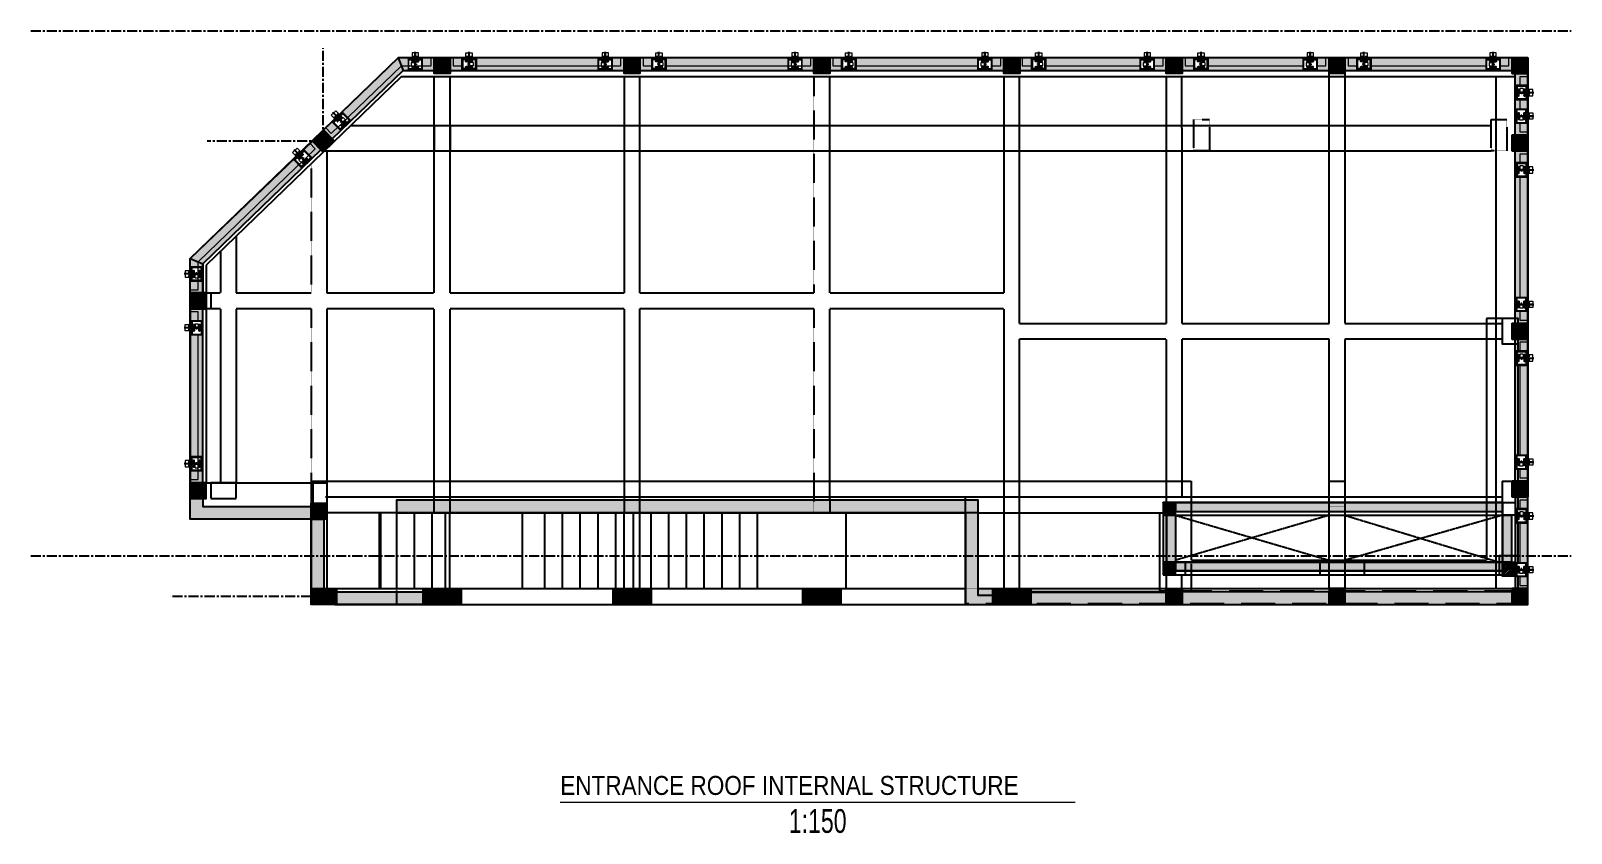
# Model space of a CAD drawing. Header units: millimetres. Extents: x 652554 to 1678317, y -308114 to 170803.
# Drawn here: x 802551 to 826891, y 21089 to 33776 of the extents above; entities that cross this region are included whole.
import ezdxf

# ---------------------------------------------------------------- set-up
doc = ezdxf.new("R2010")
doc.units = ezdxf.units.MM
doc.set_wipeout_variables(frame=1)
for name, pattern in [('CENTER', [50.8, 31.75, -6.35, 6.35, -6.35]), ('HIDDEN', [0.375, 0.25, -0.125]), ('XKITLINE00', [0]), ('XKITLINE02', [4, 2, -2])]:
    doc.linetypes.add(name, pattern=pattern)
for name, color, linetype in [('000 - STRUCTURE_STEEL_FRAMING_CUT_COLOR_4', 7, 'Continuous'), ('000 - STRUCTURE_STEEL_FRAMING_HATCH_', 7, 'Continuous'), ('000 - WIPEOUT', 7, 'Continuous'), ('HATCH', 7, 'Continuous')]:
    doc.layers.add(name, color=color, linetype=linetype)
for name, color, linetype, lineweight in [('Bolt', 7, 'Continuous', 0), ('OtherObjectType', 7, 'Continuous', 0), ('Part', 7, 'Continuous', 0)]:
    doc.layers.add(name, color=color, linetype=linetype, lineweight=lineweight)
doc.styles.add('ARIAL_', font='arial.ttf')
doc.styles.add('ARIAL_NARROW', font='ARIALN.TTF')
pattern_1 = [(45, (-899599.76, 320785.82), (-17.67766953, 17.67766953), [])]
pattern_2 = [(45, (-899499.76, 320785.82), (-17.67766953, 17.67766953), [])]
pattern_3 = [(45, (-899499.76, 320784.82), (-17.67766953, 17.67766953), [])]
pattern_4 = [(45, (-899475.762, 320785.82), (-17.67766953, 17.67766953), [])]
pattern_5 = [(45, (-932512.372, 254544.082), (-17.67766953, 17.67766953), [])]
pattern_6 = [(45, (-932512.372, 254545.082), (-17.67766953, 17.67766953), [])]
pattern_7 = [(45, (-932488.372, 254545.082), (-17.67766953, 17.67766953), [])]

# ---------------------------------------------------------------- blocks, each defined once
blk = doc.blocks.new('*A441')
at = {"layer": 'OtherObjectType', "color": 7, "linetype": 'XKITLINE00', "lineweight": 0}
blk.add_line((3907.188022, 13.958558), (3961.419467, 13.958558), dxfattribs=at)
at = {"layer": 'OtherObjectType', "color": 7, "width": 0.85}
for s, height, style, p in [('ENTRANCE ROOF INTERNAL STRUCTURE', 2, 'ARIAL_', (3907.188022, 14.708558)), ('1:150', 2.5, 'ARIAL_NARROW', (3931.258945, 10.708558))]:
    blk.add_text(s, height=height, dxfattribs=dict(at, style=style)).set_placement(p)
blk = doc.blocks.new('106')
h = blk.add_hatch()
h.set_pattern_fill('ANSI31', scale=200)
h.set_pattern_definition([(45, (-932512.373, 301800.953), (-17.67766953, 17.67766953), [])])
h.paths.add_polyline_path([(808926, 80605), (809176, 80605), (809176, 80355), (808926, 80355)])
h = blk.add_hatch()
h.set_pattern_fill('ANSI31', scale=200)
h.set_pattern_definition(pattern_3)
h.paths.add_polyline_path([(811926, 80605), (812176, 80605), (812176, 80355), (811926, 80355)])
h = blk.add_hatch()
h.set_pattern_fill('ANSI31', scale=200)
h.set_pattern_definition(pattern_3)
h.paths.add_polyline_path([(814926, 80605), (815176, 80605), (815176, 80355), (814926, 80355)])
h = blk.add_hatch()
h.set_pattern_fill('ANSI31', scale=200)
h.set_pattern_definition(pattern_3)
h.paths.add_polyline_path([(817926, 80605), (818176, 80605), (818176, 80355), (817926, 80355)])
h = blk.add_hatch()
h.set_pattern_fill('ANSI31', scale=200)
h.set_pattern_definition(pattern_3)
h.paths.add_polyline_path([(820491, 80605), (820741, 80605), (820741, 80355), (820491, 80355)])
h = blk.add_hatch()
h.set_pattern_fill('ANSI31', scale=200)
h.set_pattern_definition(pattern_3)
h.paths.add_polyline_path([(823066, 80605), (823316, 80605), (823316, 80355), (823066, 80355)])
h = blk.add_hatch()
h.set_pattern_fill('ANSI31', scale=200)
h.set_pattern_definition(pattern_3)
h.paths.add_polyline_path([(825956, 80355), (826206, 80355), (826206, 80605), (825956, 80605)])
h = blk.add_hatch()
h.set_pattern_fill('ANSI31', scale=200)
h.set_pattern_definition([(45, (-932421.834, 301890.832), (-17.67766953, 17.67766953), [])])
h.paths.add_polyline_path([(806995, 79292), (807175, 79466), (807349, 79286), (807169, 79112)])
h = blk.add_hatch()
h.set_pattern_fill('ANSI31', scale=200)
h.set_pattern_definition(pattern_2)
h.paths.add_polyline_path([(825956, 79133), (826206, 79133), (826206, 79383), (825956, 79383)])
h = blk.add_hatch()
h.set_pattern_fill('ANSI31', scale=200)
h.set_pattern_definition(pattern_2)
h.paths.add_polyline_path([(805071, 76887), (805321, 76887), (805321, 76637), (805071, 76637)])
h = blk.add_hatch()
h.set_pattern_fill('ANSI31', scale=200)
h.set_pattern_definition(pattern_2)
h.paths.add_polyline_path([(825956, 76157), (826206, 76157), (826206, 76407), (825956, 76407)])
h = blk.add_hatch()
h.set_pattern_fill('ANSI31', scale=200)
h.set_pattern_definition(pattern_2)
h.paths.add_polyline_path([(805071, 73637), (805321, 73637), (805321, 73887), (805071, 73887)])
h = blk.add_hatch()
h.set_pattern_fill('ANSI31', scale=200)
h.set_pattern_definition(pattern_2)
h.paths.add_polyline_path([(825956, 73662), (826206, 73662), (826206, 73912), (825956, 73912)])
h = blk.add_hatch()
h.set_pattern_fill('ANSI31', scale=200)
h.set_pattern_definition(pattern_4)
h.paths.add_polyline_path([(806980, 73562), (807230, 73562), (807230, 73312), (806980, 73312)])
h = blk.add_hatch()
h.set_pattern_fill('ANSI31', scale=200)
h.set_pattern_definition(pattern_1)
h.paths.add_polyline_path([(820441, 73372), (820641, 73372), (820641, 73572), (820441, 73572)])
h = blk.add_hatch()
h.set_pattern_fill('ANSI31', scale=200)
h.set_pattern_definition(pattern_1)
h.paths.add_polyline_path([(820441, 72432), (820641, 72432), (820641, 72632), (820441, 72632)])
h = blk.add_hatch()
h.set_pattern_fill('ANSI31', scale=200)
h.set_pattern_definition(pattern_4)
h.paths.add_polyline_path([(806980, 72212), (807380, 72212), (807380, 71962), (806980, 71962)])
h = blk.add_hatch()
h.set_pattern_fill('ANSI31', scale=200)
h.set_pattern_definition([(45, (-932512.374, 301801.954), (-17.67766953, 17.67766953), [])])
h.paths.add_polyline_path([(808751, 72212), (809351, 72212), (809351, 71962), (808751, 71962)])
h = blk.add_hatch()
h.set_pattern_fill('ANSI31', scale=200)
h.set_pattern_definition([(45, (-929512.374, 301801.952), (-17.67766953, 17.67766953), [])])
h.paths.add_polyline_path([(811751, 72212), (812351, 72212), (812351, 71962), (811751, 71962)])
h = blk.add_hatch()
h.set_pattern_fill('ANSI31', scale=200)
h.set_pattern_definition([(45, (-926512.374, 301801.95), (-17.67766953, 17.67766953), [])])
h.paths.add_polyline_path([(814751, 72212), (815351, 72212), (815351, 71962), (814751, 71962)])
h = blk.add_hatch()
h.set_pattern_fill('ANSI31', scale=200)
h.set_pattern_definition([(45, (-923512.374, 301801.95), (-17.67766953, 17.67766953), [])])
h.paths.add_polyline_path([(817751, 72212), (818351, 72212), (818351, 71962), (817751, 71962)])
h = blk.add_hatch()
h.set_pattern_fill('ANSI31', scale=200)
h.set_pattern_definition(pattern_2)
h.paths.add_polyline_path([(820491, 71962), (820741, 71962), (820741, 72212), (820491, 72212)])
h = blk.add_hatch()
h.set_pattern_fill('ANSI31', scale=200)
h.set_pattern_definition(pattern_2)
h.paths.add_polyline_path([(823066, 71962), (823316, 71962), (823316, 72212), (823066, 72212)])
h = blk.add_hatch()
h.set_pattern_fill('ANSI31', scale=200)
h.set_pattern_definition(pattern_2)
h.paths.add_polyline_path([(825956, 71962), (826206, 71962), (826206, 72212), (825956, 72212)])
at = {"layer": 'HATCH'}
h = blk.add_hatch(dxfattribs=at)
h.set_pattern_fill('AR-SAND', scale=0.075, angle=45)
h.paths.add_polyline_path([(808436, 80406), (808355, 80606), (807175, 79466), (807314, 79322)])
h = blk.add_hatch(dxfattribs=at)
h.set_pattern_fill('AR-SAND', scale=0.075, angle=45)
h.paths.add_polyline_path([(808926, 80605), (808356, 80605), (808436, 80405), (808926, 80405)])
h = blk.add_hatch(dxfattribs=at)
h.set_pattern_fill('AR-SAND', scale=0.075)
h.paths.add_polyline_path([(809176, 80405), (811926, 80405), (811926, 80605), (809176, 80605)])
h = blk.add_hatch(dxfattribs=at)
h.set_pattern_fill('AR-SAND', scale=0.075)
h.paths.add_polyline_path([(812176, 80405), (814926, 80405), (814926, 80605), (812176, 80605)])
h = blk.add_hatch(dxfattribs=at)
h.set_pattern_fill('AR-SAND', scale=0.075)
h.paths.add_polyline_path([(815176, 80405), (817926, 80405), (817926, 80605), (815176, 80605)])
h = blk.add_hatch(dxfattribs=at)
h.set_pattern_fill('AR-SAND', scale=0.075)
h.paths.add_polyline_path([(818176, 80405), (820491, 80405), (820491, 80605), (818176, 80605)])
h = blk.add_hatch(dxfattribs=at)
h.set_pattern_fill('AR-SAND', scale=0.075)
h.paths.add_polyline_path([(820741, 80405), (823066, 80405), (823066, 80605), (820741, 80605)])
h = blk.add_hatch(dxfattribs=at)
h.set_pattern_fill('AR-SAND', scale=0.075)
h.paths.add_polyline_path([(823316, 80405), (825956, 80405), (825956, 80605), (823316, 80605)])
h = blk.add_hatch(dxfattribs=at)
h.set_pattern_fill('AR-SAND', scale=0.075)
h.paths.add_polyline_path([(826006, 80356), (826206, 80356), (826206, 79383), (826006, 79383)])
h = blk.add_hatch(dxfattribs=at)
h.set_pattern_fill('AR-SAND', scale=0.075, angle=45)
h.paths.add_polyline_path([(805071, 77432), (805271, 77348), (807134, 79148), (807000, 79287)])
h = blk.add_hatch(dxfattribs=at)
h.set_pattern_fill('AR-SAND', scale=0.075)
h.paths.add_polyline_path([(826006, 79133), (826206, 79133), (826206, 76407), (826006, 76407)])
h = blk.add_hatch(dxfattribs=at)
h.set_pattern_fill('AR-SAND', scale=0.075, angle=45)
h.paths.add_polyline_path([(805071, 77432), (805271, 77348), (805271, 76887), (805071, 76887)])
h = blk.add_hatch(dxfattribs=at)
h.set_pattern_fill('AR-SAND', scale=0.075)
h.paths.add_polyline_path([(805271, 76637), (805071, 76637), (805071, 73887), (805271, 73887)])
h = blk.add_hatch(dxfattribs=at)
h.set_pattern_fill('AR-SAND', scale=0.075)
h.paths.add_polyline_path([(826006, 76157), (826206, 76157), (826206, 73912), (826006, 73912)])
h = blk.add_hatch(dxfattribs=at)
h.set_pattern_fill('AR-SAND', scale=0.075)
h.set_pattern_definition([(37.5, (0, 0), (-0.60001174, 18.3529964), [0, -14.478, 0, -16.1925, 0, -15.478125]), (7.5, (0, 0), (16.8571231, 26.8809413), [0, -7.8105, 0, -13.04925, 0, -5.000625]), (327.5, (-11.716, 0), (29.66221388, 0.05389443), [0, -4.7625, 0, -17.145, 0, -22.38375]), (317.5, (-11.716, 0), (28.633367, 8.3598496), [0, -2.38125, 0, -11.2395, 0, -12.85875])])
h.paths.add_polyline_path([(805071, 73637), (805271, 73637), (805271, 73512), (806980, 73512), (806980, 73312), (805071, 73312)])
h = blk.add_hatch(dxfattribs=at)
h.set_pattern_fill('AR-SAND', scale=0.075)
h.paths.add_polyline_path([(817751, 71962), (817751, 72212), (817521, 72212), (817521, 73612), (808328, 73612), (808328, 73412), (817321, 73412), (817321, 71962)])
h = blk.add_hatch(dxfattribs=at)
h.set_pattern_fill('AR-SAND', scale=0.075)
h.paths.add_polyline_path([(820641, 73432), (825806, 73432), (825806, 73572), (820641, 73572)])
h = blk.add_hatch(dxfattribs=at)
h.set_pattern_fill('AR-SAND', scale=0.075)
h.paths.add_polyline_path([(826006, 72212), (826206, 72212), (826206, 73662), (826006, 73662)])
h = blk.add_hatch(dxfattribs=at)
h.set_pattern_fill('AR-SAND', scale=0.075)
h.paths.add_polyline_path([(806980, 73312), (807180, 73312), (807180, 72212), (806980, 72212)])
h = blk.add_hatch(dxfattribs=at)
h.set_pattern_fill('AR-SAND', scale=0.075)
h.paths.add_polyline_path([(820501, 73372), (820641, 73372), (820641, 72632), (820501, 72632)])
h = blk.add_hatch(dxfattribs=at)
h.set_pattern_fill('AR-SAND', scale=0.075)
h.paths.add_polyline_path([(825806, 73372), (825946, 73372), (825946, 72632), (825806, 72632)])
h = blk.add_hatch(dxfattribs=at)
h.set_pattern_fill('AR-SAND', scale=0.075)
h.paths.add_polyline_path([(825806, 72632), (820641, 72632), (820641, 72492), (825806, 72492)])
h = blk.add_hatch(dxfattribs=at)
h.set_pattern_fill('AR-SAND', scale=0.075)
h.paths.add_polyline_path([(807380, 72162), (808751, 72162), (808751, 71962), (807380, 71962)])
h = blk.add_hatch(dxfattribs=at)
h.set_pattern_fill('AR-SAND', scale=0.075)
h.paths.add_polyline_path([(818351, 71962), (820491, 71962), (820491, 72162), (818351, 72162)])
h = blk.add_hatch(dxfattribs=at)
h.set_pattern_fill('AR-SAND', scale=0.075)
h.paths.add_polyline_path([(820741, 71962), (823066, 71962), (823066, 72162), (820741, 72162)])
h = blk.add_hatch(dxfattribs=at)
h.set_pattern_fill('AR-SAND', scale=0.075)
h.paths.add_polyline_path([(823316, 71962), (825956, 71962), (825956, 72162), (823316, 72162)])
at = {"color": 7}
for points in [[(805071, 77432), (808355, 80605)], [(808926, 80465), (808926, 80605), (808355, 80605), (807176, 79465), (807314, 79322), (808436, 80405), (808926, 80405)], [(808355, 80605), (808436, 80405)], [(826206, 80605), (808358, 80605)], [(826206, 72212), (826206, 80605)], [(808405, 80305), (805321, 77326)], [(826006, 80305), (808405, 80305)], [(825706, 72212), (825706, 80305)], [(806995, 79292), (807175, 79466), (807349, 79286), (807169, 79112), (806995, 79292)], [(808926, 79532), (808926, 79132)], [(809176, 79532), (809176, 79132)], [(805271, 76887), (805071, 76887), (805071, 77432), (807000, 79287), (807134, 79148), (805271, 77348), (805271, 76887)], [(805071, 73312), (805071, 77432)], [(805071, 77432), (805271, 77348)], [(805271, 76887), (805271, 77348)], [(805321, 77326), (805321, 73887)], [(826051, 76407), (826051, 76482), (825801, 76482), (825801, 76082), (826051, 76082)], [(806980, 73912), (806980, 71962)], [(807230, 73912), (807230, 72212)], [(825801, 73912), (826206, 73912)], [(825801, 73912), (825801, 73412)], [(805071, 73637), (805271, 73637), (805271, 73512), (806980, 73512), (806980, 73312), (805071, 73312), (805071, 73637)], [(807206, 73662), (817321, 73662)], [(817851, 71962), (817851, 72102), (817521, 72102), (817521, 73612), (808328, 73612), (808328, 73412), (817321, 73412), (817321, 71962), (817851, 71962)], [(817521, 73612), (808328, 73612)], [(808328, 73612), (808328, 72212)], [(815176, 73612), (815176, 73412)], [(817321, 71972), (817321, 73662)], [(817321, 73662), (820491, 73662)], [(817521, 72102), (817521, 73552)], [(820491, 73662), (820491, 73572)], [(820491, 73662), (825801, 73662)], [(820641, 73572), (825806, 73572)], [(825806, 73572), (825806, 72432)], [(807206, 73312), (805071, 73312)], [(817521, 73412), (807206, 73412)], [(808078, 73412), (808078, 72212)], [(808608, 73412), (808608, 72212)], [(808888, 73412), (808888, 72212)], [(809168, 73412), (809168, 72212)], [(810668, 73412), (810668, 72212)], [(810948, 73412), (810948, 72212)], [(811228, 73412), (811228, 72212)], [(811508, 73412), (811508, 72212)], [(811788, 73412), (811788, 72212)], [(812068, 73412), (812068, 72212)], [(812171, 73412), (812171, 72212)], [(812348, 73412), (812348, 72212)], [(812628, 73412), (812628, 72212)], [(812908, 73412), (812908, 72212)], [(813188, 73412), (813188, 72212)], [(813468, 73412), (813468, 72212)], [(813748, 73412), (813748, 72212)], [(814028, 73412), (814028, 72212)], [(815428, 73412), (815428, 72212)], [(817521, 73412), (820391, 73412)], [(820391, 73412), (820441, 73412)], [(820441, 73372), (820441, 72632)], [(820491, 73372), (820491, 72632)], [(820641, 73432), (825806, 73432)], [(820641, 73372), (825806, 73372)], [(820641, 73372), (820641, 72632)], [(820891, 72662), (820891, 73412)], [(825551, 73412), (825551, 72662)], [(825946, 73372), (825946, 72632)], [(826051, 73412), (826006, 73412)], [(826006, 73372), (826006, 72632)], [(820491, 72632), (826006, 72632)], [(820791, 72632), (820791, 72432)], [(820891, 72662), (825551, 72662)], [(822921, 72632), (822921, 72432)], [(823621, 72632), (823621, 72432)], [(826051, 72732), (825751, 72732)], [(825751, 72732), (825751, 72432)], [(820491, 72432), (820491, 71962)], [(825806, 72492), (820641, 72492)], [(820641, 72432), (826051, 72432)], [(820741, 72212), (820741, 72432)], [(817321, 72212), (807356, 72212)], [(820491, 72212), (817521, 72212)], [(818326, 72212), (818326, 71962)], [(820491, 72152), (818351, 72152)], [(826206, 72212), (820741, 72212)], [(823066, 72162), (820741, 72162)], [(825956, 72162), (823316, 72162)], [(807356, 71962), (817321, 71962)], [(817321, 71962), (826206, 71962)]]:
    blk.add_lwpolyline(points, dxfattribs=at)
for points in [[(808926, 80605), (809176, 80605), (809176, 80355), (808926, 80355)], [(809176, 80405), (811926, 80405), (811926, 80605), (809176, 80605)], [(811926, 80605), (812176, 80605), (812176, 80355), (811926, 80355)], [(812176, 80405), (814926, 80405), (814926, 80605), (812176, 80605)], [(814926, 80605), (815176, 80605), (815176, 80355), (814926, 80355)], [(815176, 80405), (817926, 80405), (817926, 80605), (815176, 80605)], [(817926, 80605), (818176, 80605), (818176, 80355), (817926, 80355)], [(818176, 80405), (820491, 80405), (820491, 80605), (818176, 80605)], [(820491, 80605), (820741, 80605), (820741, 80355), (820491, 80355)], [(820741, 80405), (823066, 80405), (823066, 80605), (820741, 80605)], [(823066, 80605), (823316, 80605), (823316, 80355), (823066, 80355)], [(823316, 80405), (825956, 80405), (825956, 80605), (823316, 80605)], [(825956, 80355), (826206, 80355), (826206, 80605), (825956, 80605)], [(826006, 80355), (826206, 80355), (826206, 79383), (826006, 79383)], [(825956, 79133), (826206, 79133), (826206, 79383), (825956, 79383)], [(826006, 79133), (826206, 79133), (826206, 76407), (826006, 76407)], [(805071, 76887), (805321, 76887), (805321, 76637), (805071, 76637)], [(805271, 76637), (805071, 76637), (805071, 73887), (805271, 73887)], [(825956, 76157), (826206, 76157), (826206, 76407), (825956, 76407)], [(826006, 76157), (826206, 76157), (826206, 73912), (826006, 73912)], [(805071, 73637), (805321, 73637), (805321, 73887), (805071, 73887)], [(825956, 73662), (826206, 73662), (826206, 73912), (825956, 73912)], [(806980, 73562), (807230, 73562), (807230, 73312), (806980, 73312)], [(820441, 73372), (820641, 73372), (820641, 73572), (820441, 73572)], [(820641, 73432), (825806, 73432), (825806, 73572), (820641, 73572)], [(825806, 73572), (826006, 73572), (826006, 73372), (825806, 73372)], [(826006, 72212), (826206, 72212), (826206, 73662), (826006, 73662)], [(806980, 73312), (807180, 73312), (807180, 72212), (806980, 72212)], [(820501, 73372), (820641, 73372), (820641, 72632), (820501, 72632)], [(825806, 73372), (825946, 73372), (825946, 72632), (825806, 72632)], [(820441, 72432), (820641, 72432), (820641, 72632), (820441, 72632)], [(825806, 72632), (820641, 72632), (820641, 72492), (825806, 72492)], [(825806, 72632), (826006, 72632), (826006, 72432), (825806, 72432)], [(806980, 72212), (807380, 72212), (807380, 71962), (806980, 71962)], [(807380, 72162), (808751, 72162), (808751, 71962), (807380, 71962)], [(808751, 72212), (809351, 72212), (809351, 71962), (808751, 71962)], [(811751, 72212), (812351, 72212), (812351, 71962), (811751, 71962)], [(814751, 72212), (815351, 72212), (815351, 71962), (814751, 71962)], [(817751, 72212), (818351, 72212), (818351, 71962), (817751, 71962)], [(818351, 71962), (820491, 71962), (820491, 72162), (818351, 72162)], [(820491, 71962), (820741, 71962), (820741, 72212), (820491, 72212)], [(820741, 71962), (823066, 71962), (823066, 72162), (820741, 72162)], [(823066, 71962), (823316, 71962), (823316, 72212), (823066, 72212)], [(823316, 71962), (825956, 71962), (825956, 72162), (823316, 72162)], [(825956, 71962), (826206, 71962), (826206, 72212), (825956, 72212)]]:
    blk.add_lwpolyline(points, close=True, dxfattribs=at)
at = {"color": 7, "linetype": 'HIDDEN', "ltscale": 10}
for points in [[(823066, 76407), (823066, 80355)], [(823316, 80355), (823316, 76407)], [(808921, 80305), (808921, 76887)], [(809171, 80305), (809171, 76887)], [(811926, 80305), (811926, 76887)], [(812176, 76887), (812176, 80305)], [(815176, 76887), (815176, 80305)], [(817926, 80305), (817926, 76887)], [(818176, 76407), (818176, 80305)], [(820491, 80305), (820491, 76407)], [(820742, 76407), (820741, 80305)], [(825626, 79532), (807606, 79532)], [(807191, 79132), (825626, 79132)], [(807230, 79132), (807230, 76887)], [(805796, 77785), (805796, 76887)], [(805546, 77544), (805546, 76887)], [(805321, 76887), (805546, 76887)], [(805796, 76887), (806980, 76887)], [(807230, 76887), (808921, 76887)], [(809171, 76887), (811926, 76887)], [(812176, 76887), (814926, 76887)], [(815176, 76887), (817926, 76887)], [(805546, 76637), (805321, 76637)], [(805546, 76637), (805546, 73887)], [(805796, 76637), (805796, 73887)], [(806980, 76637), (805796, 76637)], [(807230, 76637), (807230, 73887)], [(808921, 76637), (807230, 76637)], [(808921, 76637), (808921, 73417)], [(811926, 76637), (809171, 76637)], [(809171, 76637), (809171, 73412)], [(811926, 76637), (811926, 73412)], [(814926, 76637), (812176, 76637)], [(812176, 73412), (812176, 76637)], [(817926, 76637), (815176, 76637)], [(815176, 73612), (815176, 76637)], [(817926, 76637), (817926, 72212)], [(825801, 76482), (825551, 76482), (825551, 73412)], [(826051, 72212), (826051, 76482)], [(818176, 76407), (820491, 76407)], [(820742, 76407), (823066, 76407)], [(823316, 76407), (825801, 76407)], [(818176, 72212), (818176, 76157)], [(820491, 76157), (818176, 76157)], [(820491, 76157), (820491, 73662)], [(823066, 76157), (820742, 76157)], [(820742, 73662), (820742, 76157)], [(823066, 72212), (823066, 76157)], [(823316, 76157), (823316, 72212)], [(825801, 76157), (823316, 76157)], [(805071, 73887), (807230, 73887)], [(806980, 73912), (820891, 73912)], [(820891, 73412), (820891, 73912)], [(808055, 73412), (808055, 72212)], [(809096, 73412), (809096, 72212)], [(810316, 73412), (810316, 72212)], [(811921, 73412), (811921, 72202)], [(820491, 72172), (820391, 72172), (820391, 73422)], [(820641, 73372), (823066, 72662)], [(823066, 73372), (820641, 72662)], [(823316, 73372), (825751, 72632)], [(825801, 73372), (823316, 72662)]]:
    blk.add_lwpolyline(points, dxfattribs=at)
at = {"color": 7, "linetype": 'HIDDEN', "ltscale": 7}
for points in [[(814926, 80305), (814926, 76887)], [(806980, 78905), (806980, 76887)], [(805398, 76887), (805398, 76637)], [(806980, 76637), (806980, 73887)], [(814926, 76637), (814926, 73412)], [(807005, 73912), (807005, 73562)], [(820891, 72162), (820891, 72662)], [(808328, 72212), (808328, 71962)], [(809321, 72212), (809321, 71962)], [(812321, 72212), (812321, 71962)], [(815321, 72212), (815321, 71962)], [(817321, 72212), (817521, 72212)], [(825956, 72172), (820491, 72172)], [(826206, 71972), (817321, 71972)]]:
    blk.add_lwpolyline(points, dxfattribs=at)
for points in [[(820926, 79632), (821176, 79632), (821176, 79132), (820926, 79132)], [(825626, 79632), (825876, 79632), (825876, 79132), (825626, 79132)], [(823066, 73912), (823316, 73912), (823316, 73512), (823066, 73512)]]:
    blk.add_lwpolyline(points, close=True, dxfattribs=at)
at = {"color": 7, "linetype": 'HIDDEN', "ltscale": 10}
blk.add_lwpolyline([(805398, 73637), (805798, 73637), (805798, 73887), (805398, 73887)], close=True, dxfattribs=at)
blk = doc.blocks.new('*A380')
at = {"layer": 'Part', "color": 7, "linetype": 'XKITLINE00', "lineweight": 0}
for p, q in [((4674.779, -534.403), (4671.979, -534.403)), ((4671.979, -534.403), (4671.979, -538.403)), ((4674.779, -534.403), (4674.779, -538.403)), ((4671.979, -538.403), (4674.779, -538.403))]:
    blk.add_line(p, q, dxfattribs=at)
blk = doc.blocks.new('*A381')
at = {"layer": 'Part', "color": 7, "linetype": 'XKITLINE00', "lineweight": 0}
for p, q in [((4671.979, -534.403), (4671.679, -534.103)), ((4671.679, -538.703), (4671.679, -534.103)), ((4671.679, -534.103), (4675.079, -534.103)), ((4675.079, -534.103), (4674.779, -534.403)), ((4675.079, -534.103), (4675.079, -538.703)), ((4671.979, -538.403), (4671.679, -538.703)), ((4675.079, -538.703), (4671.679, -538.703)), ((4674.779, -538.403), (4675.079, -538.703))]:
    blk.add_line(p, q, dxfattribs=at)
at = {"layer": 'Part', "color": 7, "linetype": 'XKITLINE02', "lineweight": 0}
for p, q in [((4674.779, -534.403), (4671.979, -534.403)), ((4671.979, -534.403), (4671.979, -538.403)), ((4674.779, -534.403), (4674.779, -538.403)), ((4671.979, -538.403), (4674.779, -538.403))]:
    blk.add_line(p, q, dxfattribs=at)
blk = doc.blocks.new('*A382')
at = {"layer": 'Part', "color": 7, "linetype": 'XKITLINE00', "lineweight": 0}
for p, q in [((4674.379, -535.403), (4672.379, -535.403)), ((4672.379, -535.563), (4672.379, -535.403)), ((4674.379, -535.563), (4674.379, -535.403)), ((4673.319, -535.563), (4672.379, -535.563)), ((4673.319, -537.243), (4672.379, -537.243)), ((4672.379, -537.403), (4672.379, -537.243)), ((4674.379, -537.403), (4672.379, -537.403)), ((4673.319, -537.243), (4673.319, -535.563)), ((4673.439, -537.243), (4673.439, -535.563)), ((4674.379, -535.563), (4673.439, -535.563)), ((4674.379, -537.243), (4673.439, -537.243)), ((4674.379, -537.403), (4674.379, -537.243))]:
    blk.add_line(p, q, dxfattribs=at)
blk = doc.blocks.new('*A383')
at = {"layer": 'Part', "color": 7, "linetype": 'XKITLINE00', "lineweight": 0}
for p, q in [((4674.639, -535.903), (4673.439, -535.903)), ((4674.639, -536.903), (4673.439, -536.903)), ((4673.539, -536.903), (4673.539, -535.903)), ((4674.639, -535.903), (4674.639, -536.903))]:
    blk.add_line(p, q, dxfattribs=at)
at = {"layer": 'Part', "color": 7, "linetype": 'XKITLINE02', "lineweight": 0}
blk.add_line((4673.439, -535.903), (4673.439, -536.903), dxfattribs=at)
blk = doc.blocks.new('*A384')
at = {"layer": 'Part', "color": 7, "linetype": 'XKITLINE02', "lineweight": 0}
for p, q in [((2918.168795, 426.80336), (2918.168795, 428.536693)), ((2918.168795, 428.536693), (2918.248795, 428.536693)), ((2918.248795, 428.536693), (2918.248795, 426.80336)), ((2918.168795, 428.136693), (2918.248795, 428.136693)), ((2918.248795, 426.80336), (2918.168795, 426.80336))]:
    blk.add_line(p, q, dxfattribs=at)
blk = doc.blocks.new('*A385')
at = {"layer": 'Part', "color": 7, "linetype": 'XKITLINE02', "lineweight": 0}
for p, q in [((2918.875462, 428.536693), (2917.542129, 428.536693)), ((2917.542129, 428.536693), (2917.542129, 426.80336)), ((2918.875462, 426.80336), (2918.875462, 428.536693)), ((2917.542129, 426.80336), (2918.875462, 426.80336))]:
    blk.add_line(p, q, dxfattribs=at)
blk = doc.blocks.new('*A386')
at = {"layer": 'Part', "color": 7, "linetype": 'XKITLINE02', "lineweight": 0}
for p, q in [((2918.875462, 428.536693), (2917.542129, 428.536693)), ((2917.542129, 428.536693), (2917.542129, 426.80336)), ((2918.875462, 426.80336), (2918.875462, 428.536693)), ((2917.542129, 426.80336), (2918.875462, 426.80336))]:
    blk.add_line(p, q, dxfattribs=at)
blk = doc.blocks.new('*A387')
at = {"layer": 'Part', "color": 7, "linetype": 'XKITLINE02', "lineweight": 0}
for p, q in [((2918.168795, 426.80336), (2918.168795, 428.536693)), ((2918.168795, 428.536693), (2918.248795, 428.536693)), ((2918.248795, 428.536693), (2918.248795, 426.80336)), ((2918.168795, 428.136693), (2918.248795, 428.136693)), ((2918.248795, 426.80336), (2918.168795, 426.80336))]:
    blk.add_line(p, q, dxfattribs=at)
blk = doc.blocks.new('*A389')
at = {"layer": 'Bolt', "color": 7, "linetype": 'XKITLINE00', "lineweight": 0}
for p, q in [((2910.815467, 783.8644), (2910.939787, 783.8644)), ((2910.815467, 783.0644), (2910.939787, 783.0644)), ((2911.002133, 784.051067), (2911.002133, 783.926747)), ((2911.002133, 783.677733), (2911.002133, 783.802053)), ((2911.002133, 783.251067), (2911.002133, 783.126747)), ((2911.002133, 782.877733), (2911.002133, 783.002053)), ((2911.1888, 783.8644), (2911.06448, 783.8644)), ((2911.1888, 783.0644), (2911.06448, 783.0644))]:
    blk.add_line(p, q, dxfattribs=at)
blk = doc.blocks.new('Bot1')
at = {"color": 7, "xscale": 50, "yscale": 50, "zscale": 50, "rotation": 270}
blk.add_blockref('*A382', (26820, 233669), dxfattribs=at)
at = {"color": 7}
blk.add_wipeout([(85, 50), (85, 115), (-85, 115), (-85, -115), (85, -115), (85, -50), (42, -50), (42, 50)], dxfattribs=at).dxf.layer = '000 - WIPEOUT'
blk.add_wipeout([(-85, -115), (85, -115), (85, 115), (-85, 115)], dxfattribs=at).dxf.layer = '000 - WIPEOUT'
at = {"layer": '000 - STRUCTURE_STEEL_FRAMING_HATCH_'}
h = blk.add_hatch(dxfattribs=at)
h.set_pattern_fill('ANSI32', scale=0.1)
h.set_pattern_definition([(45, (276.8134, 19.4926), (-0.6735192, 0.6735192), []), (45, (277.2624, 19.4926), (-0.6735192, 0.6735192), [])])
h.paths.add_polyline_path([(50, -50), (42, -50), (42, -3), (-42, -3), (-42, -50), (-50, -50), (-50, 50), (-42, 50), (-42, 3), (42, 3), (42, 50), (50, 50)])
at = {"layer": 'Bolt'}
for points in [[(7, 3), (7, -3), (-7, -3), (-7, 3)], [(118, 37), (119, 37), (119, 37), (120, 36), (121, 36), (121, 36), (122, 35), (122, 35), (123, 34), (123, 34), (124, 33), (124, 33), (124, 32), (124, 31), (124, 31), (124, 30), (124, 29), (124, 29), (124, 28), (124, 27), (124, 27), (123, 26), (123, 26), (122, 25), (122, 25), (121, 24), (121, 24), (120, 24), (119, 23), (119, 23), (118, 23), (117, 23), (117, 23), (116, 23), (115, 23), (115, 24), (114, 24), (114, 24), (113, 25), (112, 25), (112, 26), (112, 26), (111, 27), (111, 27), (111, 28), (111, 29), (110, 29), (110, 30), (110, 31), (111, 31), (111, 32), (111, 33), (111, 33), (112, 34), (112, 34), (112, 35), (113, 35), (114, 36), (114, 36), (115, 36), (115, 37), (116, 37), (117, 37), (117, 37)], [(7, -3), (7, -8), (-7, -8), (-7, -3)], [(118, -23), (119, -23), (119, -23), (120, -24), (121, -24), (121, -24), (122, -25), (122, -25), (123, -26), (123, -26), (124, -27), (124, -27), (124, -28), (124, -29), (124, -29), (124, -30), (124, -31), (124, -31), (124, -32), (124, -33), (124, -33), (123, -34), (123, -34), (122, -35), (122, -35), (121, -36), (121, -36), (120, -36), (119, -37), (119, -37), (118, -37), (117, -37), (117, -37), (116, -37), (115, -37), (115, -36), (114, -36), (114, -36), (113, -35), (112, -35), (112, -34), (112, -34), (111, -33), (111, -33), (111, -32), (111, -31), (110, -31), (110, -30), (110, -29), (111, -29), (111, -28), (111, -27), (111, -27), (112, -26), (112, -26), (112, -25), (113, -25), (114, -24), (114, -24), (115, -24), (115, -23), (116, -23), (117, -23), (117, -23)]]:
    blk.add_hatch(color=7, dxfattribs=at).paths.add_polyline_path(points, flags=17)
at = {"color": 7, "linetype": 'ByBlock'}
blk.add_line((80, 0), (196, 0), dxfattribs=at)
at = {"layer": '000 - STRUCTURE_STEEL_FRAMING_CUT_COLOR_4', "color": 7}
blk.add_lwpolyline([(50, -50), (42, -50), (42, -3), (-42, -3), (-42, -50), (-50, -50), (-50, 50), (-42, 50), (-42, 3), (42, 3), (42, 50), (50, 50)], close=True, dxfattribs=at)
at = {"layer": 'Bolt', "color": 7, "linetype": 'XKITLINE00'}
for p, q in [((-100, 0), (0, 0)), ((-7, -3), (-7, 3)), ((0, -16), (0, 27)), ((7, -3), (7, 3)), ((103, 30), (113, 30)), ((103, 30), (113, 30)), ((103, 30), (131, 30)), ((117, 44), (117, 35)), ((117, 44), (117, 35)), ((117, 44), (117, 16)), ((117, 16), (117, 25)), ((117, 16), (117, 25)), ((131, 30), (122, 30)), ((131, 30), (122, 30)), ((-7, -8), (-7, -3)), ((7, -8), (7, -3)), ((103, -30), (113, -30)), ((103, -30), (113, -30)), ((103, -30), (131, -30)), ((117, -16), (117, -25)), ((117, -16), (117, -25)), ((117, -16), (117, -44)), ((117, -44), (117, -35)), ((117, -44), (117, -35)), ((131, -30), (122, -30)), ((131, -30), (122, -30))]:
    blk.add_line(p, q, dxfattribs=at)
at = {"color": 7}
for name, p, xscale, yscale, zscale, rotation in [('*A381', (233669, -26820), 50, 50, 50, 180), ('*A380', (233669, -26820), 50, 50, 50, 180), ('*A385', (32190, 218866), -74.99999802609977, 74.99999802609977, 74.99999802609977, 90), ('*A386', (32190, 218866), -74.99999802609977, 74.99999802609977, 74.99999802609977, 90), ('*A384', (32190, 218866), -74.99999802609977, 74.99999802609977, 74.99999802609977, 90), ('*A387', (32190, 218866), -74.99999802609977, 74.99999802609977, 74.99999802609977, 90), ('*A389', (218443, 58760), 74.99999802609977, 74.99999802609977, 74.99999802609977, 180), ('*A383', (26820, 233669), 50, 50, 50, 270)]:
    blk.add_blockref(name, p, dxfattribs=dict(at, xscale=xscale, yscale=yscale, zscale=zscale, rotation=rotation))

msp = doc.modelspace()

# ---------------------------------------------------------------- hatches: boundary and pattern name
h = msp.add_hatch()
h.set_pattern_fill('ANSI31', scale=200)
h.set_pattern_definition(pattern_5)
h.paths.add_polyline_path([(808926.4442, 33348.4971), (809176.4441, 33348.4971), (809176.4441, 33098.4969), (808926.4442, 33098.4969)])
h = msp.add_hatch()
h.set_pattern_fill('ANSI31', scale=200)
h.set_pattern_definition(pattern_5)
h.paths.add_polyline_path([(811926.4442, 33348.4954), (812176.4441, 33348.4954), (812176.4441, 33098.4952), (811926.4442, 33098.4952)])
h = msp.add_hatch()
h.set_pattern_fill('ANSI31', scale=200)
h.set_pattern_definition(pattern_5)
h.paths.add_polyline_path([(814926.4442, 33348.4938), (815176.4441, 33348.4938), (815176.4441, 33098.4936), (814926.4442, 33098.4936)])
h = msp.add_hatch()
h.set_pattern_fill('ANSI31', scale=200)
h.set_pattern_definition(pattern_5)
h.paths.add_polyline_path([(817926.4442, 33348.4921), (818176.4441, 33348.4921), (818176.4441, 33098.4919), (817926.4442, 33098.4919)])
h = msp.add_hatch()
h.set_pattern_fill('ANSI31', scale=200)
h.set_pattern_definition(pattern_5)
h.paths.add_polyline_path([(820491.4442, 33348.4907), (820741.4441, 33348.4907), (820741.4441, 33098.4905), (820491.4442, 33098.4905)])
h = msp.add_hatch()
h.set_pattern_fill('ANSI31', scale=200)
h.set_pattern_definition(pattern_5)
h.paths.add_polyline_path([(823066.4443, 33348.4893), (823316.4442, 33348.4893), (823316.4442, 33098.4891), (823066.4443, 33098.4891)])
h = msp.add_hatch()
h.set_pattern_fill('ANSI31', scale=200)
h.set_pattern_definition(pattern_5)
h.paths.add_polyline_path([(825956.4442, 33348.4878), (826206.4441, 33348.4878), (826206.4441, 33098.4876), (825956.4442, 33098.4876)])
h = msp.add_hatch()
h.set_pattern_fill('ANSI31', scale=200)
h.set_pattern_definition([(45, (-932421.833, 254632.96), (-17.67766953, 17.67766953), [])])
h.paths.add_polyline_path([(806995.2352, 32034.355), (807175.1914, 32207.8939), (807348.7303, 32027.9377), (807168.7741, 31854.3988)])
h = msp.add_hatch()
h.set_pattern_fill('ANSI31', scale=200)
h.set_pattern_definition(pattern_6)
h.paths.add_polyline_path([(825956.4436, 32126.4878), (826206.4435, 32126.4878), (826206.4435, 31876.4876), (825956.4436, 31876.4876)])
h = msp.add_hatch()
h.set_pattern_fill('ANSI31', scale=200)
h.set_pattern_definition(pattern_6)
h.paths.add_polyline_path([(805071.4421, 29380.4942), (805321.4423, 29380.4942), (805321.4423, 29630.494), (805071.4421, 29630.494)])
h = msp.add_hatch()
h.set_pattern_fill('ANSI31', scale=200)
h.set_pattern_definition(pattern_6)
h.paths.add_polyline_path([(825956.442, 29150.4878), (826206.4419, 29150.4878), (826206.4419, 28900.4876), (825956.442, 28900.4876)])
h = msp.add_hatch()
h.set_pattern_fill('ANSI31', scale=200)
h.set_pattern_definition(pattern_6)
h.paths.add_polyline_path([(805071.4405, 26380.4942), (805321.4407, 26380.4942), (805321.4407, 26630.494), (805071.4405, 26630.494)])
h = msp.add_hatch()
h.set_pattern_fill('ANSI31', scale=200)
h.set_pattern_definition(pattern_6)
h.paths.add_polyline_path([(825956.4406, 26655.4877), (826206.4405, 26655.4877), (826206.4405, 26405.4875), (825956.4406, 26405.4875)])
h = msp.add_hatch()
h.set_pattern_fill('ANSI31', scale=200)
h.set_pattern_definition(pattern_7)
h.paths.add_polyline_path([(806980.4406, 26305.4981), (807230.4404, 26305.4981), (807230.4404, 26055.4979), (806980.4406, 26055.4979)])
h = msp.add_hatch()
h.set_pattern_fill('ANSI31', scale=200)
h.set_pattern_definition([(45, (-932512.372, 254525.082), (-17.67766953, 17.67766953), [])])
h.paths.add_polyline_path([(825806.4409, 25355.4884), (826006.4407, 25355.4884), (826006.4407, 25155.4883), (825806.4409, 25155.4883)])
h = msp.add_hatch()
h.set_pattern_fill('ANSI31', scale=200)
h.set_pattern_definition(pattern_7)
h.paths.add_polyline_path([(806980.4397, 24955.4981), (807380.4396, 24955.4981), (807380.4396, 24705.4979), (806980.4397, 24705.4979)])
h = msp.add_hatch()
h.set_pattern_fill('ANSI31', scale=200)
h.set_pattern_definition(pattern_6)
h.paths.add_polyline_path([(808751.4397, 24955.4971), (809351.4397, 24955.4971), (809351.4397, 24705.4969), (808751.4397, 24705.4969)])
h = msp.add_hatch()
h.set_pattern_fill('ANSI31', scale=200)
h.set_pattern_definition([(45, (-929512.372, 254545.08), (-17.67766953, 17.67766953), [])])
h.paths.add_polyline_path([(811751.4397, 24955.4954), (812351.4397, 24955.4954), (812351.4397, 24705.4952), (811751.4397, 24705.4952)])
h = msp.add_hatch()
h.set_pattern_fill('ANSI31', scale=200)
h.set_pattern_definition([(45, (-926512.372, 254545.08), (-17.67766953, 17.67766953), [])])
h.paths.add_polyline_path([(814751.4397, 24955.4938), (815351.4397, 24955.4938), (815351.4397, 24705.4936), (814751.4397, 24705.4936)])
h = msp.add_hatch()
h.set_pattern_fill('ANSI31', scale=200)
h.set_pattern_definition([(45, (-923512.372, 254545.077), (-17.67766953, 17.67766953), [])])
h.paths.add_polyline_path([(817751.4397, 24955.492), (818351.4397, 24955.492), (818351.4397, 24705.4918), (817751.4397, 24705.4918)])
h = msp.add_hatch()
h.set_pattern_fill('ANSI31', scale=200)
h.set_pattern_definition(pattern_6)
h.paths.add_polyline_path([(820491.4397, 24955.4908), (820741.4396, 24955.4908), (820741.4396, 24705.4906), (820491.4397, 24705.4906)])
h = msp.add_hatch()
h.set_pattern_fill('ANSI31', scale=200)
h.set_pattern_definition(pattern_6)
h.paths.add_polyline_path([(823066.4397, 24955.4891), (823316.4396, 24955.4891), (823316.4396, 24705.4889), (823066.4397, 24705.4889)])
h = msp.add_hatch()
h.set_pattern_fill('ANSI31', scale=200)
h.set_pattern_definition(pattern_6)
h.paths.add_polyline_path([(825956.4397, 24955.4876), (826206.4396, 24955.4876), (826206.4396, 24705.4874), (825956.4397, 24705.4874)])

# ---------------------------------------------------------------- linework, layer by layer
at = {"color": 7, "linetype": 'CENTER', "ltscale": 5}
for points in [[(802550.7619, 33775.5007), (826890.9907, 33775.5007)], [(807172.1794, 32030.8331), (807172.1794, 33499.9384)], [(807172.2866, 32030.8313), (805336.3779, 32030.8313)], [(802550.7619, 25475.5007), (826890.9907, 25475.5007)], [(806980.4397, 24830.498), (804757.134, 24830.498)]]:
    msp.add_lwpolyline(points, dxfattribs=at)
at = {"color": 7}
for points in [[(808926.4442, 33348.4971), (809176.4441, 33348.4971), (809176.4441, 33098.4969), (808926.4442, 33098.4969)], [(811926.4442, 33348.4954), (812176.4441, 33348.4954), (812176.4441, 33098.4952), (811926.4442, 33098.4952)], [(814926.4442, 33348.4938), (815176.4441, 33348.4938), (815176.4441, 33098.4936), (814926.4442, 33098.4936)], [(817926.4442, 33348.4921), (818176.4441, 33348.4921), (818176.4441, 33098.4919), (817926.4442, 33098.4919)], [(820491.4442, 33348.4907), (820741.4441, 33348.4907), (820741.4441, 33098.4906), (820491.4442, 33098.4906)], [(823066.4443, 33348.4893), (823316.4442, 33348.4893), (823316.4442, 33098.4892), (823066.4443, 33098.4892)], [(823066.4443, 33348.4893), (823316.4442, 33348.4893), (823316.4442, 33098.4892), (823066.4443, 33098.4892)], [(825956.4443, 33348.4878), (826206.4441, 33348.4878), (826206.4441, 33098.4876), (825956.4443, 33098.4876)], [(825956.4436, 32126.4878), (826206.4435, 32126.4878), (826206.4435, 31876.4876), (825956.4436, 31876.4876)], [(805071.4421, 29380.4942), (805321.4423, 29380.4942), (805321.4423, 29630.494), (805071.4421, 29630.494)], [(825956.4421, 29150.4878), (826206.4418, 29150.4878), (826206.4418, 28900.4876), (825956.4421, 28900.4876)], [(805071.4405, 26380.4942), (805321.4407, 26380.4942), (805321.4407, 26630.494), (805071.4405, 26630.494)], [(825956.4407, 26655.4877), (826206.4405, 26655.4877), (826206.4405, 26405.4877), (825956.4407, 26405.4877)], [(806980.4406, 26305.4981), (807230.4404, 26305.4981), (807230.4404, 26055.4979), (806980.4406, 26055.4979)], [(825806.4409, 25355.4884), (826006.4407, 25355.4884), (826006.4407, 25155.4883), (825806.4409, 25155.4883)], [(806980.4397, 24955.4981), (807380.4396, 24955.4981), (807380.4396, 24705.4979), (806980.4397, 24705.4979)], [(808751.4397, 24955.4971), (809351.4397, 24955.4971), (809351.4397, 24705.4969), (808751.4397, 24705.4969)], [(811751.4397, 24955.4954), (812351.4397, 24955.4954), (812351.4397, 24705.4952), (811751.4397, 24705.4952)], [(814751.4397, 24955.4938), (815351.4397, 24955.4938), (815351.4397, 24705.4936), (814751.4397, 24705.4936)], [(817751.4397, 24955.492), (818351.4397, 24955.492), (818351.4397, 24705.4918), (817751.4397, 24705.4918)], [(820491.4397, 24955.4908), (820741.4396, 24955.4908), (820741.4396, 24705.4906), (820491.4397, 24705.4906)], [(823066.4396, 24705.4894), (823316.4397, 24705.4894), (823316.4397, 24955.4891), (823066.4396, 24955.4891)], [(825956.4395, 24705.4877), (826206.4396, 24705.4877), (826206.4397, 24955.4876), (825956.4396, 24955.4876)]]:
    msp.add_lwpolyline(points, close=True, dxfattribs=at)
for points in [[(806995.2352, 32034.355), (807175.1914, 32207.8939), (807348.7303, 32027.9377), (807168.7741, 31854.3988), (806995.2352, 32034.355)], [(805071.4421, 29330.4942), (805071.4421, 29352.9066)]]:
    msp.add_lwpolyline(points, dxfattribs=at)
at = {"layer": 'Part', "color": 7, "linetype": 'ByBlock', "lineweight": 0}
for points in [[(815226.4441, 33348.4923), (815226.4441, 33223.4923), (817876.4443, 33223.4923), (817876.4443, 33348.4923), (815226.4441, 33348.4923)], [(818217.4441, 33348.4909), (818217.4441, 33223.4909), (820441.4443, 33223.491), (820441.4443, 33348.4909), (818217.4441, 33348.4909)], [(820791.4441, 33348.4894), (820791.4441, 33223.4894), (823016.4443, 33223.4895), (823016.4443, 33348.4894), (820791.4441, 33348.4894)], [(823366.4443, 33348.4879), (823366.4443, 33223.4879), (825906.4443, 33223.488), (825906.4443, 33348.4879), (823366.4443, 33348.4879)], [(826206.4427, 33048.4876), (826081.4427, 33048.4876), (826081.4428, 32176.4878), (826206.4427, 32176.4878), (826206.4427, 33048.4876)], [(826206.442, 31826.4876), (826081.442, 31826.4876), (826081.442, 29200.4878), (826206.442, 29200.4878), (826206.442, 31826.4876)], [(805071.4421, 29680.494), (805196.4403, 29680.494)], [(826206.4406, 28850.4876), (826081.4406, 28850.4876), (826081.4407, 26705.4877), (826206.4406, 26705.4877), (826206.4406, 28850.4876)], [(826206.4397, 26355.4877), (826081.4397, 26355.4877), (826081.4397, 25005.4876), (826206.4397, 25005.4876), (826206.4397, 26355.4877)]]:
    msp.add_lwpolyline(points, dxfattribs=at)

# ---------------------------------------------------------------- block references
at = {"color": 7}
msp.add_blockref('106', (0, -47256.8713), dxfattribs=at)
at = {"color": 7, "lineweight": 0, "xscale": 150, "yscale": 150, "zscale": 150}
msp.add_blockref('*A441', (224838.5627, 19487.9594), dxfattribs=at)

# ---------------------------------------------------------------- next in the draw order: block references
at = {"color": 7, "xscale": -1}
for p, rotation in [((808626.4444, 33248.4983), 270), ((811626.4444, 33248.4967), 270), ((814626.4444, 33248.495), 270), ((817626.4444, 33248.4934), 270), ((820191.4444, 33248.492), 270), ((822766.4445, 33248.4905), 270), ((825656.4444, 33248.489), 270), ((826106.4439, 32798.4875), 180), ((806848.8844, 31753.9873), 314.0118892748306), ((826106.4439, 31576.4876), 180), ((826106.4439, 28600.4876), 180), ((826106.4426, 26105.4876), 180)]:
    msp.add_blockref('Bot1', p, dxfattribs=dict(at, rotation=rotation))
at = {"color": 7}
for p, rotation in [((815476.4439, 33248.495), 90.00000000000001), ((818476.4439, 33248.4934), 90.00000000000001), ((821041.444, 33248.4905), 90.00000000000001), ((823616.4442, 33248.489), 90), ((807460.2849, 32344.6469), 134.0110901645416)]:
    msp.add_blockref('Bot1', p, dxfattribs=dict(at, rotation=rotation))
for p in [(826106.4439, 32426.4879), (826106.4439, 29450.4879), (826106.4426, 26955.4878), (826106.4416, 25255.4877)]:
    msp.add_blockref('Bot1', p, dxfattribs=at)
at = {"color": 7, "xscale": -1}
msp.add_blockref('Bot1', (805171.4384, 26930.4942), dxfattribs=at)

# ---------------------------------------------------------------- next in the draw order: linework, layer by layer
at = {"layer": 'Part', "color": 7, "linetype": 'ByBlock', "lineweight": 0}
for points in [[(808405.9919, 33223.4972), (807297.8544, 32152.9667), (807211.0047, 32242.8674), (808355.4745, 33348.4972)], [(808405.9919, 33223.4972), (808876.4443, 33223.4972), (808876.4443, 33348.4972), (808355.4745, 33348.4972)], [(805196.4403, 30122.8152), (807046.0542, 31909.7084), (806959.2032, 31999.6079), (805071.4421, 30175.861)]]:
    msp.add_lwpolyline(points, dxfattribs=at)
for points in [[(809226.4441, 33223.4956), (811876.4443, 33223.4956), (811876.4443, 33348.4956), (809226.4441, 33348.4956)], [(812226.4441, 33223.4939), (814876.4443, 33223.4939), (814876.4443, 33348.4939), (812226.4441, 33348.4939)], [(805196.4403, 29330.4942), (805071.4403, 29330.4942), (805071.4403, 26680.4941), (805196.4403, 26680.4941)]]:
    msp.add_lwpolyline(points, close=True, dxfattribs=at)

# ---------------------------------------------------------------- next in the draw order: block references
at = {"color": 7}
for p, rotation in [((809476.4439, 33248.4983), 90.00000000000001), ((812476.4439, 33248.4967), 90.00000000000001), ((805171.4384, 29080.4942), 180)]:
    msp.add_blockref('Bot1', p, dxfattribs=dict(at, rotation=rotation))
at = {"color": 7, "xscale": -1}
msp.add_blockref('Bot1', (805171.4384, 29930.494), dxfattribs=at)

# ---------------------------------------------------------------- next in the draw order: linework, layer by layer
at = {"layer": 'Part', "color": 7, "linetype": 'ByBlock', "lineweight": 0}
for points in [[(805071.4421, 29680.494), (805071.4421, 30175.861)], [(805196.4403, 29680.494), (805196.4403, 30122.8152)]]:
    msp.add_lwpolyline(points, dxfattribs=at)

doc.saveas('drawing.dxf')
